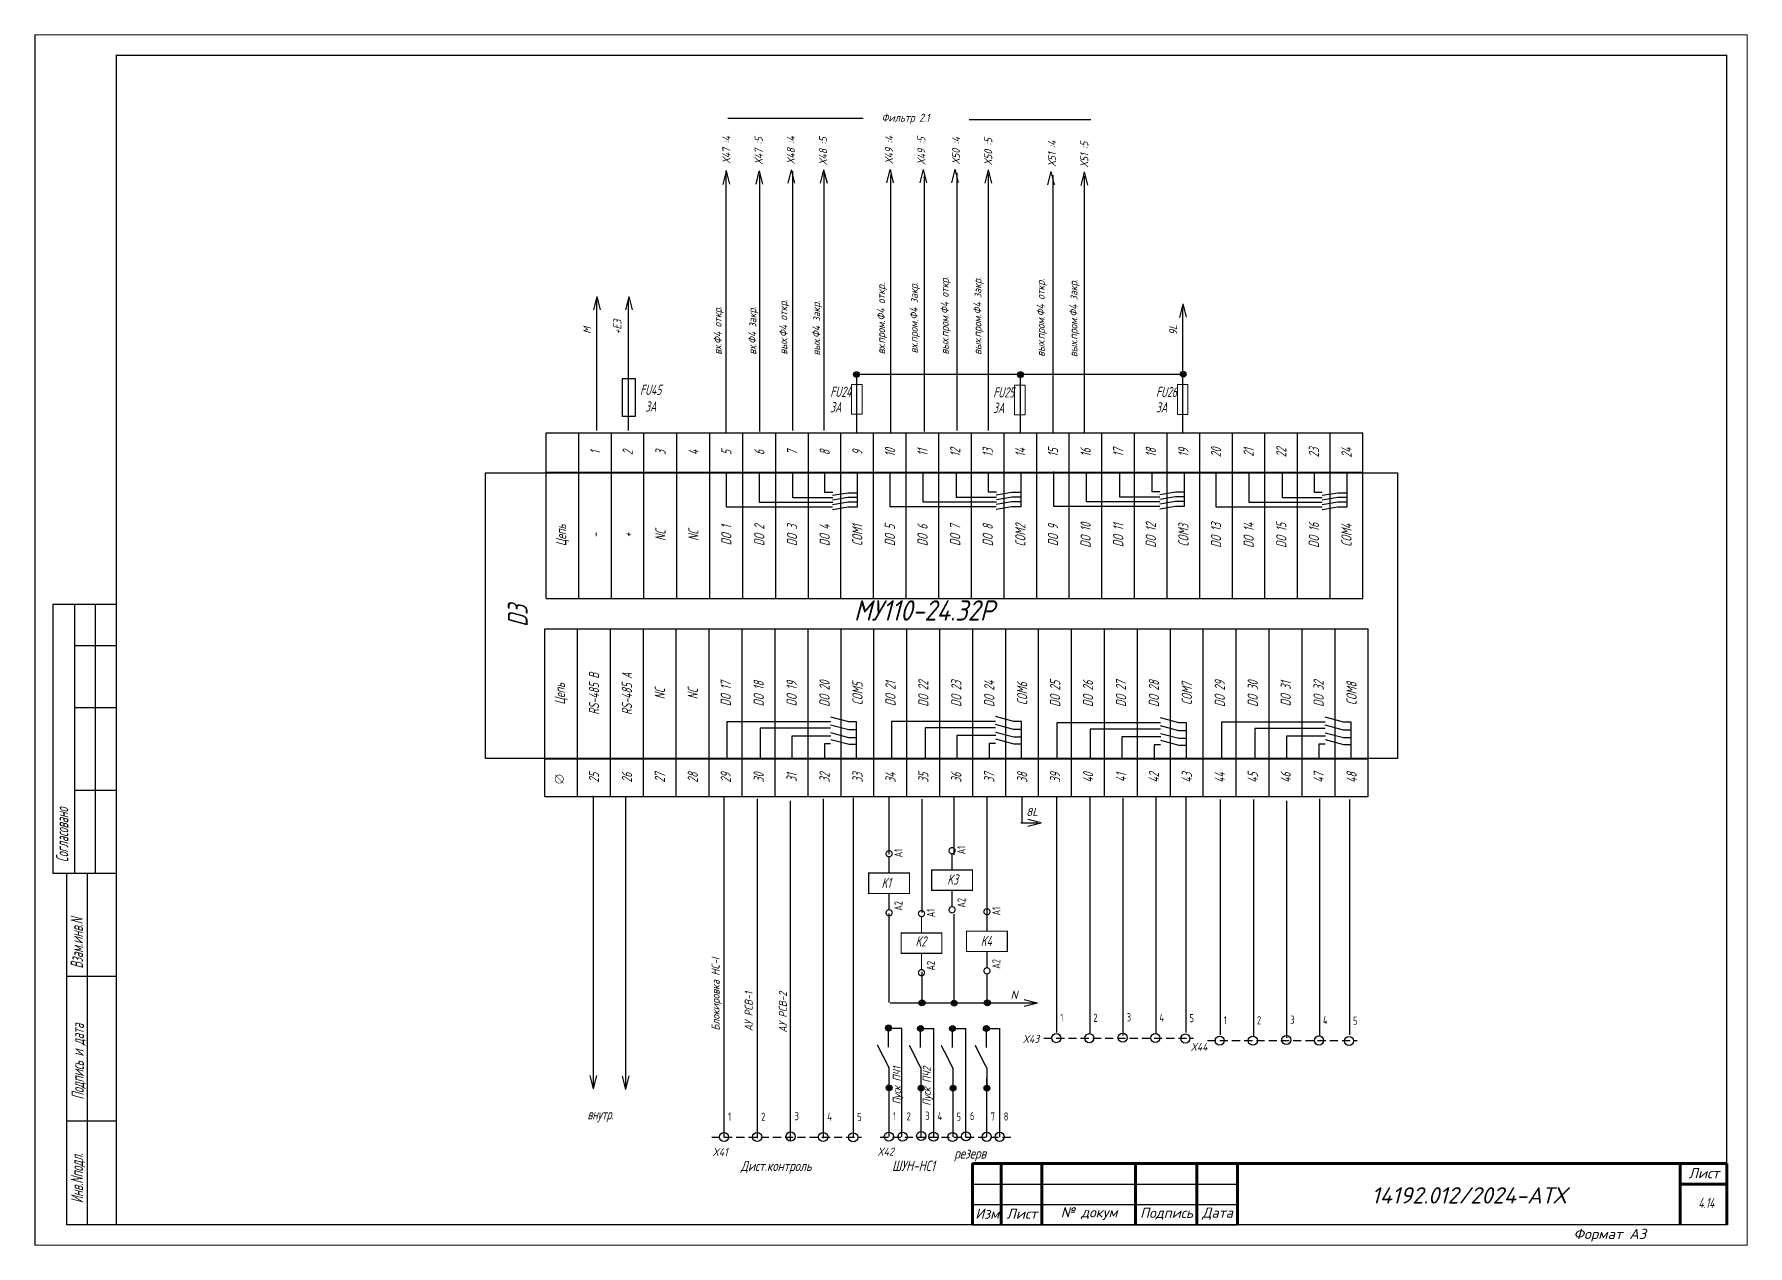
# Model space of a CAD drawing. Header units: millimetres. Extents: x 1510 to 10524, y 7125 to 13164.
# Drawn here: x 8723.7 to 9144, y 9976.8 to 10274.1 of the extents above; entities that cross this region are included whole.
import ezdxf
from ezdxf.enums import TextEntityAlignment as Align

# ---------------------------------------------------------------- set-up
doc = ezdxf.new("R2010")
doc.units = ezdxf.units.MM
doc.header["$LTSCALE"] = 4
doc.set_wipeout_variables(frame=1)
doc.linetypes.add('DASHED', pattern=[0.75, 0.5, -0.25])
doc.linetypes.add('SolidLine', pattern=[0])
for name, color, linetype in [("Contact's", 104, 'Continuous'), ('G', 5, 'Continuous'), ('LOC', 8, 'Continuous'), ('RED_2.5mm^2', 1, 'Continuous'), ('SYMS', 7, 'Continuous'), ('Вспомогательная', 1, 'Continuous'), ('Текст', 2, 'Continuous')]:
    doc.layers.add(name, color=color, linetype=linetype)
for name, color, linetype, lineweight in [('RAMKA', 7, 'Continuous', 25), ('SHTAMP', 7, 'SolidLine', 25), ('Основеая', 5, 'Continuous', 60), ('СХЕМА', 7, 'Continuous', 25)]:
    doc.layers.add(name, color=color, linetype=linetype, lineweight=lineweight)
doc.styles.add('COTES', font='cs_gost2304.shx', dxfattribs={"width": 0.75, "oblique": 15})
doc.styles.add('ISOCPEUR', font='isocpeui.ttf')
doc.styles.add('ISOCPEUR25.10.00', font='isocpeur.ttf', dxfattribs={"height": 2.5})
doc.styles.add('Simplex00.10.00', font='simplex.shx')
doc.styles.add('Simplex25.085.00', font='simplex.shx', dxfattribs={"width": 0.85, "oblique": 15, "height": 2.5})
doc.styles.add('Simplex25.085.15', font='', dxfattribs={"width": 0.85, "oblique": 15, "height": 2.5})
doc.styles.add('Tah25.10.00', font='tahoma.ttf', dxfattribs={"height": 2.5})
doc.styles.add('WD', font='romans.shx')
doc.styles.add('ГОСТ', font='isocpeur.ttf', dxfattribs={"oblique": 15})
doc.styles.add('Стиль мой-1', font='', dxfattribs={"width": 0.85, "oblique": 15, "height": 2.5})
doc.styles.get('Simplex25.085.15').set_extended_font_data('GOST type A')
doc.styles.get('Стиль мой-1').set_extended_font_data('GOST type A')
doc.linetypes.add('Modbus_LINE', pattern='A,7.5,-4,["Modbus",Standard,S=2.5,R=0,X=-1.5,Y=-1.25],-15', length=26.5)

msp = doc.modelspace()

# ---------------------------------------------------------------- texts
at = {"style": 'Simplex25.085.15', "oblique": 15}
for s, height, width, p in [('Фильтр 2.1', 1.961, 1.083459, (8931.53, 10252.64)), ('FU45', 2.5, 0.85, (8872.29, 10185.59)), ('FU24', 2.5, 0.85, (8918.94, 10185.11)), ('FU25', 2.5, 0.85, (8958.92, 10184.96)), ('FU26', 2.5, 0.85, (8998.85, 10185.07)), ('3А', 2.5, 0.85, (8918.92, 10181.33)), ('3А', 2.5, 0.85, (8958.89, 10181.18)), ('3А', 2.5, 0.85, (8998.83, 10181.29)), ('K1', 2.5, 0.85, (8931.54, 10064.6)), ('K3', 2.5, 0.85, (8947.67, 10065.43)), ('K2', 2.5, 0.85, (8939.87, 10050.24)), ('K4', 2.5, 0.85, (8955.88, 10050.32)), ('X43', 1.961, 1.083459, (8966.17, 10026.56)), ('X44', 1.961, 1.083459, (9007.35, 10024.62)), ('внутр.', 2.5, 0.85, (8859.39, 10007.79)), ('X41', 1.961, 1.083459, (8890.08, 9998.81)), ('X42', 1.961, 1.083459, (8930.52, 9998.91))]:
    msp.add_text(s, height=height, dxfattribs=dict(at, width=width)).set_placement(p)
at = {"color": 3, "style": 'Simplex25.085.15', "oblique": 15, "width": 1.083459}
for s, p in [('Х47 :4', (8894.46, 10242.36)), ('Х47 :5', (8902.37, 10242.14)), ('Х48 :4', (8910.27, 10242.24)), ('Х48 :5', (8918.18, 10242.02)), ('Х49 :4', (8934.37, 10242.31)), ('Х49 :5', (8942.28, 10242.09)), ('Х50 :4', (8950.77, 10242.2)), ('Х50 :5', (8958.68, 10241.98)), ('Х51 :4', (8974.32, 10241.65)), ('Х51 :5', (8982.24, 10241.43))]:
    msp.add_text(s, height=1.961, rotation=90, dxfattribs=at).set_placement(p)
at = {"style": 'Simplex25.085.15', "oblique": 15}
for s, height, width, p in [('вых.пром.Ф4 откр.', 1.9613, 1.083459, (8948, 10195.5)), ('вых.пром.Ф4 закр.', 1.9613, 1.083459, (8956.04, 10195.41)), ('вых.пром.Ф4 откр.', 1.9613, 1.083459, (8971.55, 10194.95)), ('вых.пром.Ф4 закр.', 1.9613, 1.083459, (8979.59, 10194.86)), ('вх.пром.Ф4 откр.', 1.9613, 1.083459, (8932.39, 10195.55)), ('вх.пром.Ф4 закр.', 1.9613, 1.083459, (8940.43, 10195.77)), ('вх.Ф4 откр.', 1.9613, 1.083459, (8892.3, 10195.44)), ('вх.Ф4 закр.', 1.9613, 1.083459, (8900.81, 10195.44)), ('вых.Ф4 откр.', 1.9613, 1.083459, (8908.41, 10195.48)), ('вых.Ф4 закр.', 1.9613, 1.083459, (8916.48, 10195.26)), ('M', 1.96, 1.083459, (8860.32, 10200.58)), ('+E3', 1.961, 1.083459, (8867.73, 10200.46)), ('9L', 1.961, 1.083459, (9004.05, 10200.29)), ('D3', 4.83, 0.879985, (8844.71, 10128.66)), ('Блокировка НС-I', 1.9613, 1.083459, (8891.81, 10029.6)), ('АУ РСВ-1', 1.961, 1.083459, (8899.94, 10029.42)), ('АУ РСВ-2', 1.961, 1.083459, (8908.31, 10029.09)), ('Пуск ПЧ1', 1.961, 1.083459, (8936.26, 10011.48)), ('Пуск ПЧ2', 1.961, 1.083459, (8943.6, 10011.15))]:
    msp.add_text(s, height=height, rotation=90, dxfattribs=dict(at, width=width)).set_placement(p)
at = {"color": 7, "style": 'Simplex25.085.15', "oblique": 15, "width": 1.083459}
msp.add_text('МУ110-24.32Р', height=5, dxfattribs=at).set_placement((8924.75, 10130.2))
at = {"color": 7, "lineweight": 25, "insert": (9131.88, 9988.57), "char_height": 2.5, "attachment_point": 1, "style": 'Стиль мой-1'}
msp.add_mtext_dynamic_manual_height_columns('4.14', width=5.3031, gutter_width=12.5, heights=[0], dxfattribs=at)
at = {"layer": 'SHTAMP', "color": 0, "style": 'ISOCPEUR'}
msp.add_text('14192.012/2024-АТХ', height=4, dxfattribs=at).set_placement((9075.58, 9987.16), align=Align.CENTER)
at = {"layer": 'SYMS', "linetype": 'Continuous', "ltscale": 0.2, "style": 'ГОСТ', "oblique": 15}
for s, p in [('8L', (8967, 10082.25)), ('N', (8963.19, 10037.37))]:
    msp.add_text(s, height=2, dxfattribs=at).set_placement(p)
at = {"layer": 'SYMS', "linetype": 'Continuous', "char_height": 2.5}
for s, insert, width, attachment_point in [('{\\fGOST type A|b0|i0|c0|p34;\\Q15;\\W0.85;\\C7;3\\fGOST type A|b0|i0|c204|p34;А}', (8873.54, 10184), 8.7482, 1), ('{\\Fsimplex|c204;\\Q15;\\W0.75;\\C0;резерв}', (8953.27, 10000.7), 13.7782, 2), ('{\\Fsimplex|c204;\\Q15;\\W0.75;\\C0;Дист.контроль}', (8905.68, 9997.63), 13.7782, 2), ('{\\Fsimplex|c204;\\Q15;\\W0.75;\\C0;ШУН-НС1}', (8939.37, 9997.66), 13.7782, 2)]:
    msp.add_mtext(s, dxfattribs=dict(at, insert=insert, width=width, attachment_point=attachment_point))

# ---------------------------------------------------------------- blocks, each defined once
blk = doc.blocks.new('Формат А3')
at = {"color": 0, "linetype": 'Continuous', "const_width": 0.3}
for points in [[(-420, 297), (0, 297), (0, 0), (-420, 0)], [(-400, 5), (-400, 292), (-5, 292), (-5, 5)]]:
    blk.add_lwpolyline(points, close=True, dxfattribs=at)
at = {"color": 0, "linetype": 'Continuous', "style": 'Simplex00.10.00', "oblique": 15}
blk.add_text('Формат А3', height=2.5, dxfattribs=at).set_placement((-33.67, 2.75), align=Align.MIDDLE_CENTER)
blk = doc.blocks.new('A$C73A268AF')
at = {"lineweight": 30}
for p, q in [((4.57, 157.46), (20.05, 157.46)), ((4.57, 157.46), (4.57, 91.46)), ((9.89, 157.46), (9.89, 91.46)), ((14.97, 157.46), (14.97, 91.46)), ((9.89, 147.31), (20.05, 147.31)), ((9.89, 132.08), (20.05, 132.08)), ((9.89, 111.77), (20.05, 111.77)), ((4.57, 91.46), (20.05, 91.46)), ((7.96, 5.15), (7.96, 91.46)), ((13.04, 5.15), (13.04, 91.46)), ((20.15, 66.08), (7.96, 66.08)), ((20.15, 30.54), (7.96, 30.54))]:
    blk.add_line(p, q, dxfattribs=at)
blk.add_lwpolyline([(20.15, 5.15), (7.96, 5.15)], dxfattribs=at)
at = {"layer": 'Вспомогательная', "color": 7}
for p, q in [((230.15, 15.15), (295.15, 15.15)), ((230.15, 10.15), (295.15, 10.15)), ((230.15, 5.15), (295.15, 5.15))]:
    blk.add_line(p, q, dxfattribs=at)
at = {"layer": 'Основеая', "color": 7}
for p, q in [((230.15, 20.15), (230.15, 5.15)), ((415.15, 20.15), (230.15, 20.15)), ((237.15, 20.15), (237.15, 5.15)), ((247.15, 20.15), (247.15, 5.15)), ((270.15, 20.15), (270.15, 5.15)), ((285.15, 20.15), (285.15, 5.15)), ((295.15, 20.15), (295.15, 5.15)), ((403.72, 20.15), (403.72, 5.15)), ((415.15, 20.15), (415.15, 5.15)), ((403.72, 15.15), (415.15, 15.15))]:
    blk.add_line(p, q, dxfattribs=at)
blk.add_blockref('Формат А3', (420.15, 0.15))
at = {"layer": 'RAMKA', "style": 'COTES', "oblique": 15, "width": 0.75}
for s, p in [('Согласовано', (8.35, 94.1)), ('Взам.инв.N', (11.94, 68.02)), ('Подпись и дата', (12.17, 35.86)), ('Инв.Nподл.', (11.97, 10.43))]:
    blk.add_text(s, height=3, rotation=90, dxfattribs=at).set_placement(p)
at = {"layer": 'Текст', "color": 7, "char_height": 2.5, "style": 'ГОСТ'}
for s, insert, width, attachment_point in [('{\\fISOCPEUR|b0|i0|c204|p34;Лист}', (413.32, 17.81), 11.4585, 6), ('{\\fISOCPEUR|b0|i0|c204|p34;Изм}', (233.75, 7.88), 7, 5), ('{\\fISOCPEUR|b0|i0|c204|p34;Лист}', (242.25, 7.88), 10, 5), ('{\\fISOCPEUR|b0|i0|c204|p34;№ докум}', (258.75, 7.88), 23, 5), ('{\\fISOCPEUR|b0|i0|c204|p34;Подпись}', (277.75, 7.88), 15, 5), ('{\\fISOCPEUR|b0|i0|c204|p34;Дата}', (290.25, 7.88), 10, 5)]:
    blk.add_mtext(s, dxfattribs=dict(at, insert=insert, width=width, attachment_point=attachment_point))
blk = doc.blocks.new('*T318')
at = {"color": 0, "linetype": 'ByBlock', "lineweight": -2, "transparency": 16777216}
for p, q in [((0, 0), (0, 41.14)), ((0, 41.14), (201.91, 41.14)), ((8, 0), (8, 41.14)), ((16.08, 0), (16.08, 41.14)), ((24.16, 0), (24.16, 41.14)), ((32.24, 0), (32.24, 41.14)), ((40.32, 0), (40.32, 41.14)), ((48.4, 0), (48.4, 41.14)), ((56.48, 0), (56.48, 41.14)), ((64.56, 0), (64.56, 41.14)), ((72.64, 0), (72.64, 41.14)), ((80.72, 0), (80.72, 41.14)), ((88.8, 0), (88.8, 41.14)), ((96.87, 0), (96.87, 41.14)), ((104.95, 0), (104.95, 41.14)), ((113.03, 0), (113.03, 41.14)), ((121.11, 0), (121.11, 41.14)), ((129.19, 0), (129.19, 41.14)), ((137.27, 0), (137.27, 41.14)), ((145.35, 0), (145.35, 41.14)), ((153.43, 0), (153.43, 41.14)), ((161.51, 0), (161.51, 41.14)), ((169.59, 0), (169.59, 41.14)), ((177.67, 0), (177.67, 41.14)), ((185.75, 0), (185.75, 41.14)), ((193.83, 0), (193.83, 41.14)), ((201.91, 0), (201.91, 41.14)), ((0, 9.29), (201.91, 9.29))]:
    blk.add_line(p, q, dxfattribs=at)
at = {"color": 0, "lineweight": -2, "transparency": 16777216}
blk.add_line((0, 0), (201.91, 0), dxfattribs=at)
at = {"color": 0, "linetype": 'Continuous', "lineweight": -2, "transparency": 16777216, "char_height": 2.5, "attachment_point": 5, "rotation": 90, "style": 'Simplex25.085.15'}
for s, insert, width in [('RS-485 B', (12.04, 25.21), 28.8496), ('RS-485 A', (20.12, 25.21), 28.8496), ('Цепь', (4, 25.21), 28.8496), ('NC', (28.2, 25.21), 28.8496), ('NC', (36.28, 25.21), 28.8496), ('DO 17', (44.36, 25.21), 28.8496), ('DO 18', (52.44, 25.21), 28.8496), ('DO 19', (60.52, 25.21), 28.8496), ('DO 20', (68.6, 25.21), 28.8496), ('COM5', (76.68, 25.21), 28.8496), ('DO 21', (84.76, 25.21), 28.8496), ('DO 22', (92.83, 25.21), 28.8496), ('DO 23', (100.91, 25.21), 28.8496), ('DO 24', (108.99, 25.21), 28.8496), ('COM6', (117.07, 25.21), 28.8496), ('DO 25', (125.15, 25.21), 28.8496), ('DO 26', (133.23, 25.21), 28.8496), ('DO 27', (141.31, 25.21), 28.8496), ('DO 28', (149.39, 25.21), 28.8496), ('COM7', (157.47, 25.21), 28.8496), ('DO 29', (165.55, 25.21), 28.8496), ('DO 30', (173.63, 25.21), 28.8496), ('DO 31', (181.71, 25.21), 28.8496), ('DO 32', (189.79, 25.21), 28.8496), ('COM8', (197.87, 25.21), 28.8496), ('25', (12.04, 4.64), 6.286), ('26', (20.12, 4.64), 6.286), ('27', (28.2, 4.64), 6.286), ('28', (36.28, 4.64), 6.286), ('29', (44.36, 4.64), 6.286), ('30', (52.44, 4.64), 6.286), ('31', (60.52, 4.64), 6.286), ('32', (68.6, 4.64), 6.286), ('33', (76.68, 4.64), 6.286), ('34', (84.76, 4.64), 6.286), ('35', (92.83, 4.64), 6.286), ('36', (100.91, 4.64), 6.286), ('37', (108.99, 4.64), 6.286), ('38', (117.07, 4.64), 6.286), ('39', (125.15, 4.64), 6.286), ('40', (133.23, 4.64), 6.286), ('41', (141.31, 4.64), 6.286), ('42', (149.39, 4.64), 6.286), ('43', (157.47, 4.64), 6.286), ('44', (165.55, 4.64), 6.286), ('45', (173.63, 4.64), 6.286), ('46', (181.71, 4.64), 6.286), ('47', (189.79, 4.64), 6.286), ('48', (197.87, 4.64), 6.286)]:
    blk.add_mtext(s, dxfattribs=dict(at, insert=insert, width=width))
blk = doc.blocks.new('Клеммное соединение')
at = {"linetype": 'Continuous'}
blk.add_wipeout([(0, -1), (-0.44, -0.9), (-0.6, -0.8), (-0.71, -0.7), (-0.8, -0.6), (-0.87, -0.5), (-0.92, -0.4), (-0.95, -0.3), (-0.98, -0.2), (-0.99, -0.1), (-0.99, 0), (-0.99, 0.1), (-0.98, 0.2), (-0.95, 0.3), (-0.92, 0.4), (-0.87, 0.5), (-0.8, 0.6), (-0.71, 0.7), (-0.6, 0.8), (-0.44, 0.9), (0, 1), (0.44, 0.9), (0.6, 0.8), (0.71, 0.7), (0.8, 0.6), (0.87, 0.5), (0.92, 0.4), (0.95, 0.3), (0.98, 0.2), (0.99, 0.1), (1, 0), (0.99, -0.1), (0.98, -0.2), (0.95, -0.3), (0.92, -0.4), (0.87, -0.5), (0.8, -0.6), (0.71, -0.7), (0.6, -0.8), (0.44, -0.9)], dxfattribs=at)
at = {"color": 0, "linetype": 'Continuous', "lineweight": -2, "const_width": 0.15}
blk.add_lwpolyline([(-1.06, -1.06), (1.06, 1.06)], dxfattribs=at)
blk.add_lwpolyline([(-1, 0, 1), (1, 0, 1)], format="xyb", close=True, dxfattribs=at)
blk = doc.blocks.new('*T319')
at = {"color": 0, "linetype": 'ByBlock', "lineweight": -2, "transparency": 16777216}
for p, q in [((0, 0), (0, 40.67)), ((0, 40.67), (200.32, 40.67)), ((8, 0), (8, 40.67)), ((16, 0), (16, 40.67)), ((24, 0), (24, 40.67)), ((32.08, 0), (32.08, 40.67)), ((40.16, 0), (40.16, 40.67)), ((48.24, 0), (48.24, 40.67)), ((56.32, 0), (56.32, 40.67)), ((64.32, 0), (64.32, 40.67)), ((72.32, 0), (72.32, 40.67)), ((80.32, 0), (80.32, 40.67)), ((88.32, 0), (88.32, 40.67)), ((96.32, 0), (96.32, 40.67)), ((104.32, 0), (104.32, 40.67)), ((112.32, 0), (112.32, 40.67)), ((120.32, 0), (120.32, 40.67)), ((128.32, 0), (128.32, 40.67)), ((136.32, 0), (136.32, 40.67)), ((144.32, 0), (144.32, 40.67)), ((152.32, 0), (152.32, 40.67)), ((160.32, 0), (160.32, 40.67)), ((168.32, 0), (168.32, 40.67)), ((176.32, 0), (176.32, 40.67)), ((184.32, 0), (184.32, 40.67)), ((192.32, 0), (192.32, 40.67)), ((200.32, 0), (200.32, 40.67)), ((0, 31), (200.32, 31))]:
    blk.add_line(p, q, dxfattribs=at)
at = {"color": 0, "lineweight": -2, "transparency": 16777216}
blk.add_line((0, 0), (200.32, 0), dxfattribs=at)
at = {"color": 0, "linetype": 'Continuous', "lineweight": -2, "transparency": 16777216, "char_height": 2.5, "attachment_point": 5, "rotation": 90, "style": 'Simplex25.085.15'}
for s, insert, width in [('1', (12, 35.83), 6.6745), ('2', (20, 35.83), 6.6745), ('3', (28.04, 35.83), 6.6745), ('4', (36.12, 35.83), 6.6745), ('5', (44.2, 35.83), 6.6745), ('6', (52.28, 35.83), 6.6745), ('7', (60.32, 35.83), 6.6745), ('8', (68.32, 35.83), 6.6745), ('9', (76.32, 35.83), 6.6745), ('10', (84.32, 35.83), 6.6745), ('11', (92.32, 35.83), 6.6745), ('12', (100.32, 35.83), 6.6745), ('13', (108.32, 35.83), 6.6745), ('14', (116.32, 35.83), 6.6745), ('15', (124.32, 35.83), 6.6745), ('16', (132.32, 35.83), 6.6745), ('17', (140.32, 35.83), 6.6745), ('18', (148.32, 35.83), 6.6745), ('19', (156.32, 35.83), 6.6745), ('20', (164.32, 35.83), 6.6745), ('21', (172.32, 35.83), 6.6745), ('22', (180.32, 35.83), 6.6745), ('23', (188.32, 35.83), 6.6745), ('24', (196.32, 35.83), 6.6745), ('Цепь', (4, 15.5), 27.9958), ('NC', (28.04, 15.5), 27.9958), ('NC', (36.12, 15.5), 27.9958), ('DO 1', (44.2, 15.5), 27.9958), ('DO 2', (52.28, 15.5), 27.9958), ('DO 3', (60.32, 15.5), 27.9958), ('DO 4', (68.32, 15.5), 27.9958), ('COM1', (76.32, 15.5), 27.9958), ('DO 5', (84.32, 15.5), 27.9958), ('DO 6', (92.32, 15.5), 27.9958), ('DO 7', (100.32, 15.5), 27.9958), ('DO 8', (108.32, 15.5), 27.9958), ('COM2', (116.32, 15.5), 27.9958), ('DO 9', (124.32, 15.5), 27.9958), ('DO 10', (132.32, 15.5), 27.9958), ('DO 11', (140.32, 15.5), 27.9958), ('DO 12', (148.32, 15.5), 27.9958), ('COM3', (156.32, 15.5), 27.9958), ('DO 13', (164.32, 15.5), 27.9958), ('DO 14', (172.32, 15.5), 27.9958), ('DO 15', (180.32, 15.5), 27.9958), ('DO 16', (188.32, 15.5), 27.9958), ('COM4', (196.32, 15.5), 27.9958), ('-', (12, 15.5), 27.9958), ('+', (20, 15.5), 27.9958)]:
    blk.add_mtext(s, dxfattribs=dict(at, insert=insert, width=width))
blk = doc.blocks.new('VT0W02')
blk.add_circle((0, 0), 0.0699)
at = {"style": 'WD'}
for tag, p, width in [('INST', (0.062, 0.42), 0.7), ('LOC', (0.062, 0.25), 0.7), ('DESC1', (0.053, -0.385), 0.8)]:
    blk.add_attdef(tag, p, '', height=0.125, dxfattribs=dict(at, width=width))
at = {"style": 'WD', "flags": 1}
for tag, p, height in [('X4TERM01', (-0.07, 0), 0.0125), ('X4TERMDESC01', (-0.055, -0.023), 0.025), ('X2TERMDESC01', (-0.006, 0.029), 0.025), ('STRIPSEQ', (0, 0), 0.00125), ('X2TERM01', (0, 0.07), 0.0125), ('X1TERMDESC01', (0.039, -0.003), 0.025), ('X1TERM01', (0.07, 0), 0.0125), ('LINKTERM', (0, -0.002), 0.00125), ('X8TERM01', (0, -0.07), 0.0125), ('X8TERMDESC01', (0, -0.054), 0.025)]:
    blk.add_attdef(tag, p, '', height=height, dxfattribs=at)
at = {"linetype": 'Continuous', "style": 'WD'}
for tag, p, height, width, flags in [('WIRENO', (0.062, 0.094), 0.125, 0.8, 8), ('TAGSTRIP', (0.053, -0.229), 0.125, 0.9, 8), ('DESC2', (0.053, -0.541), 0.125, 0.8, 8), ('CAT', (0.213, -0.406), 0.109, 0.8, 1), ('DESC3', (0.053, -0.698), 0.125, 0.8, 8)]:
    blk.add_attdef(tag, p, '', height=height, dxfattribs=dict(at, width=width, flags=flags))
at = {"linetype": 'Continuous', "style": 'WD', "width": 0.8, "flags": 1}
blk.add_attdef('MFG', text='', height=0.109, dxfattribs=at).set_placement((0.088, -0.406), align=Align.RIGHT)
at = {"style": 'WD', "width": 0.7, "flags": 1}
blk.add_attdef('ASSYCODE', (0.062, -0.281), '', height=0.01, dxfattribs=at)
blk = doc.blocks.new('Coil')
at = {"color": 0, "linetype": 'Continuous', "lineweight": -2, "const_width": 0.3}
blk.add_lwpolyline([(5.5, -5), (10.5, -5), (10.5, 5), (5.5, 5)], close=True, dxfattribs=at)
for points in [[(0.75, -0.75, -1), (0.75, 0.75, -1)], [(15.25, -0.75, -1), (15.25, 0.75, -1)]]:
    blk.add_lwpolyline(points, format="xyb", close=True, dxfattribs=at)
for points in [[(5.5, 0), (1.5, 0)], [(10.5, 0), (14.5, 0)]]:
    blk.add_lwpolyline(points, dxfattribs=at)
at = {"color": 0, "linetype": 'Continuous', "lineweight": -2, "style": 'Simplex25.085.00', "oblique": 10, "width": 0.8, "flags": 4}
blk.add_attdef('ЭЛЕМЕНТ', text='', height=2.5, dxfattribs=at).set_placement((8, 7.5), align=Align.MIDDLE)
at = {"color": 0, "linetype": 'Continuous', "lineweight": 9, "style": 'ISOCPEUR25.10.00', "oblique": 10, "width": 0.85, "flags": 5}
blk.add_attdef('ТИП', text='', height=2.5, dxfattribs=at).set_placement((8, 7.5), align=Align.MIDDLE)
at = {"color": 0, "linetype": 'Continuous', "lineweight": 9, "style": 'Tah25.10.00', "width": 0.8, "flags": 8}
blk.add_attdef('ОБМОТКА', text='', height=2.5, dxfattribs=at).set_placement((8, 0), align=Align.MIDDLE)
at = {"layer": "Contact's", "linetype": 'Continuous', "lineweight": 9, "style": 'Simplex00.10.00', "width": 0.7, "flags": 8}
for tag, p in [('#(A1/L)', (0.75, -2.3)), ('#(A2/N)', (15.25, -2.3))]:
    blk.add_attdef(tag, text='', height=2, dxfattribs=at).set_placement(p, align=Align.MIDDLE)
blk = doc.blocks.new('WDDOT')
for radius in [0.72, 0.449, 0.223]:
    blk.add_circle((0, 0), radius)

# ---------------------------------------------------------------- linework, layer by layer
at = {"color": 7, "ltscale": 0.2}
for p, q in [((8927.06, 10253.39), (8893.81, 10253.39)), ((8953.01, 10253.21), (8982.88, 10253.21)), ((8893.52, 10158.05), (8893.52, 10166.62)), ((8901.59, 10159.17), (8901.59, 10166.53)), ((8909.74, 10160.35), (8909.74, 10166.41)), ((8917.62, 10161.65), (8917.62, 10166.57)), ((8925.53, 10166.42), (8925.53, 10158.05)), ((8933.69, 10158.13), (8933.69, 10166.7)), ((8941.76, 10159.25), (8941.76, 10166.61)), ((8949.91, 10160.43), (8949.91, 10166.49)), ((8957.79, 10161.73), (8957.79, 10166.65)), ((8965.7, 10166.5), (8965.7, 10158.13)), ((8973.78, 10158.22), (8973.78, 10166.79)), ((8981.85, 10159.34), (8981.85, 10166.7)), ((8990.01, 10160.52), (8990.01, 10166.58)), ((8997.88, 10161.82), (8997.88, 10166.74)), ((9005.79, 10166.59), (9005.79, 10158.22)), ((9013.62, 10158.05), (9013.62, 10166.61)), ((9021.7, 10159.16), (9021.7, 10166.52)), ((9029.85, 10160.35), (9029.85, 10166.41)), ((9037.73, 10161.64), (9037.73, 10166.56)), ((9045.64, 10166.41), (9045.64, 10158.05)), ((8919.55, 10159.17), (8901.59, 10159.17)), ((8919.55, 10160.35), (8909.74, 10160.35)), ((8919.55, 10161.65), (8917.62, 10161.65)), ((8923.35, 10161.52), (8919.51, 10160.88)), ((8923.36, 10159.26), (8919.52, 10158.61)), ((8923.37, 10160.38), (8919.53, 10159.74)), ((8925.51, 10161.52), (8923.35, 10161.52)), ((8925.53, 10159.26), (8923.36, 10159.26)), ((8925.54, 10160.38), (8923.37, 10160.38)), ((8959.72, 10159.25), (8941.76, 10159.25)), ((8959.72, 10160.43), (8949.91, 10160.43)), ((8959.72, 10161.73), (8957.79, 10161.73)), ((8963.52, 10161.61), (8959.67, 10160.96)), ((8963.53, 10159.34), (8959.69, 10158.69)), ((8963.54, 10160.47), (8959.7, 10159.82)), ((8965.68, 10161.61), (8963.52, 10161.61)), ((8965.7, 10159.34), (8963.53, 10159.34)), ((8965.71, 10160.47), (8963.54, 10160.47)), ((8999.81, 10159.34), (8981.85, 10159.34)), ((8999.81, 10160.52), (8990.01, 10160.52)), ((8999.81, 10161.82), (8997.88, 10161.82)), ((9003.61, 10161.7), (8999.77, 10161.05)), ((9003.62, 10159.43), (8999.78, 10158.78)), ((9003.64, 10160.55), (8999.8, 10159.91)), ((9005.78, 10161.69), (9003.61, 10161.69)), ((9005.79, 10159.43), (9003.62, 10159.43)), ((9005.8, 10160.55), (9003.64, 10160.55)), ((9039.66, 10159.16), (9021.7, 10159.16)), ((9039.66, 10160.35), (9029.85, 10160.35)), ((9039.66, 10161.64), (9037.73, 10161.64)), ((9043.45, 10161.52), (9039.61, 10160.87)), ((9043.47, 10159.25), (9039.63, 10158.6)), ((9043.48, 10160.38), (9039.64, 10159.73)), ((9045.62, 10161.52), (9043.45, 10161.52)), ((9045.64, 10159.25), (9043.47, 10159.25)), ((9045.65, 10160.38), (9043.48, 10160.38)), ((8919.52, 10158.05), (8893.52, 10158.05)), ((8923.36, 10158.05), (8919.52, 10157.41)), ((8925.53, 10158.05), (8923.36, 10158.05)), ((8959.69, 10158.13), (8933.69, 10158.13)), ((8963.53, 10158.13), (8959.69, 10157.49)), ((8965.7, 10158.13), (8963.53, 10158.13)), ((8999.78, 10158.22), (8973.78, 10158.22)), ((9003.62, 10158.22), (8999.78, 10157.58)), ((9005.79, 10158.22), (9003.62, 10158.22)), ((9039.63, 10158.05), (9013.62, 10158.05)), ((9043.47, 10158.05), (9039.63, 10157.4)), ((9045.64, 10158.05), (9043.47, 10158.05)), ((8919.06, 10105.33), (8893.58, 10105.33)), ((8893.58, 10105.33), (8893.58, 10096.48)), ((8923.5, 10103.38), (8919.01, 10104.58)), ((8923.55, 10105.33), (8919.06, 10106.54)), ((8925.41, 10105.33), (8923.55, 10105.33)), ((8925.41, 10096.48), (8925.41, 10105.33)), ((8959.5, 10105.46), (8934.02, 10105.46)), ((8934.02, 10105.46), (8934.02, 10096.61)), ((8963.93, 10103.5), (8959.45, 10104.71)), ((8963.99, 10105.46), (8959.5, 10106.66)), ((8965.85, 10105.46), (8963.99, 10105.46)), ((8965.85, 10096.61), (8965.85, 10105.46)), ((9000, 10105.13), (8974.52, 10105.13)), ((8974.52, 10105.13), (8974.52, 10096.27)), ((9004.44, 10103.17), (8999.95, 10104.37)), ((9004.49, 10105.13), (9000, 10106.33)), ((9006.35, 10105.13), (9004.49, 10105.13)), ((9006.35, 10096.27), (9006.35, 10105.13)), ((9040.39, 10105.3), (9014.9, 10105.3)), ((9014.9, 10105.3), (9014.9, 10096.44)), ((9044.82, 10103.34), (9040.33, 10104.54)), ((9044.87, 10105.3), (9040.39, 10106.5)), ((9046.73, 10105.3), (9044.87, 10105.3)), ((9046.73, 10096.44), (9046.73, 10105.3)), ((8919.04, 10103.78), (8901.79, 10103.78)), ((8901.79, 10103.78), (8901.79, 10096.35)), ((8919.11, 10101.85), (8909.55, 10101.85)), ((8909.55, 10101.85), (8909.55, 10096.41)), ((8919.04, 10099.93), (8917.51, 10099.93)), ((8917.51, 10099.93), (8917.51, 10096.28)), ((8923.54, 10101.44), (8919.06, 10102.65)), ((8923.62, 10099.78), (8919.14, 10100.99)), ((8925.36, 10103.38), (8923.5, 10103.38)), ((8925.4, 10101.44), (8923.54, 10101.44)), ((8959.48, 10103.9), (8942.23, 10103.9)), ((8942.23, 10103.9), (8942.23, 10096.48)), ((8959.54, 10101.98), (8949.99, 10101.98)), ((8949.99, 10101.98), (8949.99, 10096.54)), ((8959.48, 10100.06), (8957.95, 10100.06)), ((8957.95, 10100.06), (8957.95, 10096.41)), ((8963.98, 10101.57), (8959.49, 10102.77)), ((8964.06, 10099.91), (8959.58, 10101.11)), ((8965.79, 10103.5), (8963.93, 10103.5)), ((8965.84, 10101.57), (8963.98, 10101.57)), ((8965.92, 10099.91), (8964.06, 10099.91)), ((8999.98, 10103.57), (8982.73, 10103.57)), ((8982.73, 10103.57), (8982.73, 10096.14)), ((9000.05, 10101.65), (8990.49, 10101.65)), ((8990.49, 10101.65), (8990.49, 10096.21)), ((9004.48, 10101.24), (9000, 10102.44)), ((9004.56, 10099.58), (9000.08, 10100.78)), ((9006.29, 10103.17), (9004.44, 10103.17)), ((9006.34, 10101.24), (9004.48, 10101.24)), ((9040.36, 10103.74), (9023.11, 10103.74)), ((9023.11, 10103.74), (9023.11, 10096.31)), ((9040.43, 10101.81), (9030.87, 10101.81)), ((9030.87, 10101.81), (9030.87, 10096.38)), ((9040.36, 10099.89), (9038.84, 10099.89)), ((9038.84, 10099.89), (9038.84, 10096.24)), ((9044.86, 10101.41), (9040.38, 10102.61)), ((9044.95, 10099.75), (9040.46, 10100.95)), ((9046.68, 10103.34), (9044.82, 10103.34)), ((9046.72, 10101.41), (9044.86, 10101.41)), ((8925.48, 10099.78), (8923.62, 10099.78)), ((8999.98, 10099.72), (8998.45, 10099.72)), ((8998.45, 10099.72), (8998.45, 10096.08)), ((9006.42, 10099.58), (9004.56, 10099.58)), ((9046.81, 10099.75), (9044.95, 10099.75))]:
    msp.add_line(p, q, dxfattribs=at)
at = {"color": 1, "ltscale": 0.2}
for p, q in [((8901.63, 10239.68), (8901.63, 10176.61)), ((8909.68, 10240.48), (8909.68, 10176.84)), ((8917.35, 10239.92), (8917.35, 10176.84)), ((8941.96, 10239.34), (8941.96, 10176.61)), ((8950.01, 10240.06), (8950.01, 10176.83)), ((8957.69, 10239.82), (8957.69, 10176.84)), ((8973.57, 10239.51), (8973.57, 10176.29)), ((8981.24, 10239.27), (8981.24, 10176.29)), ((8861.66, 10176.84), (8861.66, 10209.14)), ((8869.49, 10176.84), (8869.49, 10209.14)), ((8892.92, 10003.45), (8892.92, 10086.76)), ((8901.09, 10003.19), (8901.09, 10086.5)), ((8909.18, 10002.7), (8909.18, 10086.01)), ((8917.28, 10003.19), (8917.28, 10086.5)), ((8924.64, 10003.43), (8924.64, 10086.75)), ((8933.38, 10072.86), (8933.38, 10087.12)), ((8941.51, 10058.6), (8941.51, 10086.37)), ((8949.32, 10072.71), (8949.32, 10086.97)), ((8957.43, 10058), (8957.43, 10086.82)), ((8966.01, 10080.54), (8966.01, 10086.84)), ((8974.55, 10029.13), (8974.55, 10086.93)), ((8982.72, 10028.88), (8982.72, 10086.93)), ((8990.82, 10028.39), (8990.82, 10086.62)), ((8998.91, 10028.88), (8998.91, 10087.08)), ((9006.27, 10029.12), (9006.27, 10086.93)), ((9014.67, 10028.53), (9014.67, 10086.33)), ((9022.84, 10028.28), (9022.84, 10086.33)), ((9030.93, 10027.79), (9030.93, 10086.02)), ((9039.03, 10028.28), (9039.03, 10086.48)), ((9046.39, 10028.52), (9046.39, 10086.33)), ((8933.4, 10036.52), (8933.4, 10058.32)), ((8949.33, 10036.37), (8949.33, 10058.16)), ((8941.52, 10036.29), (8941.52, 10044.05)), ((8957.44, 10036.35), (8957.44, 10043.45)), ((8936.54, 10003.52), (8936.54, 10030.28)), ((8944.38, 10003.43), (8944.38, 10030.19)), ((8952.22, 10003.43), (8952.22, 10030.19)), ((8960.53, 10003.43), (8960.53, 10030.19)), ((8933.41, 10003.61), (8933.41, 10018.03)), ((8941.25, 10003.52), (8941.25, 10017.93)), ((8949.08, 10003.52), (8949.08, 10017.93)), ((8957.4, 10003.52), (8957.4, 10017.93))]:
    msp.add_line(p, q, dxfattribs=at)
at = {"linetype": 'DASHED'}
for p, q in [((8971.38, 10027.75), (9008.09, 10027.75)), ((9011.5, 10027.15), (9048.21, 10027.15)), ((8889.9, 10003.48), (8926.61, 10003.48)), ((8931.23, 10003.44), (8963.26, 10003.44))]:
    msp.add_line(p, q, dxfattribs=at)
at = {"linetype": 'Continuous', "ltscale": 0.6}
msp.add_lwpolyline([(8867.97, 10189.6), (8871.08, 10189.6), (8871.08, 10180.29), (8867.97, 10180.29)], close=True, dxfattribs=at)
at = {"ltscale": 0.2}
msp.add_lwpolyline([(8834.38, 10166.46), (9058.06, 10166.46), (9058.06, 10096.35), (8834.38, 10096.35)], close=True, dxfattribs=at)
at = {"ltscale": 0.2, "const_width": 0.33}
for points in [[(8933.23, 10025.46), (8933.23, 10030.09)], [(8941.07, 10025.37), (8941.07, 10029.99)], [(8948.91, 10025.37), (8948.91, 10029.99)], [(8957.22, 10025.37), (8957.22, 10029.99)], [(8933.39, 10015.64), (8933.38, 10020.44), (8930.51, 10026.09)], [(8941.22, 10015.54), (8941.22, 10020.34), (8938.35, 10025.99)], [(8949.06, 10015.54), (8949.05, 10020.34), (8946.19, 10025.99)], [(8957.38, 10015.54), (8957.37, 10020.34), (8954.5, 10025.99)]]:
    msp.add_lwpolyline(points, dxfattribs=at)
at = {"layer": 'G', "color": 0}
for points in [[(9005.48, 10176.29), (9005.48, 10207.61)], [(8925.6, 10190.67), (9005.27, 10190.67)]]:
    msp.add_lwpolyline(points, dxfattribs=at)
at = {"layer": 'RED_2.5mm^2', "linetype": 'Continuous', "ltscale": 0.2}
for p, q in [((8893.38, 10240.64), (8893.38, 10176.29)), ((8933.71, 10239.58), (8933.71, 10176.29)), ((8925.44, 10176.36), (8925.44, 10190.6)), ((8965.61, 10176.31), (8965.61, 10190.55)), ((8965.74, 10080.6), (8969.91, 10080.6)), ((8933.68, 10036.4), (8969.45, 10036.4)), ((8933.27, 10030.19), (8936.44, 10030.19)), ((8941.11, 10030.1), (8944.28, 10030.1)), ((8948.94, 10030.1), (8952.12, 10030.1)), ((8957.26, 10030.1), (8960.43, 10030.1))]:
    msp.add_line(p, q, dxfattribs=at)
at = {"layer": 'RED_2.5mm^2', "color": 6, "linetype": 'Modbus_LINE', "ltscale": 0.2}
for p, q in [((8860.92, 10015.69), (8860.92, 10087.22)), ((8868.84, 10015.53), (8868.84, 10086.99))]:
    msp.add_line(p, q, dxfattribs=at)
at = {"layer": 'SYMS', "linetype": 'Continuous', "ltscale": 0.2}
for p, q in [((8893.42, 10240.54), (8892.62, 10237.27)), ((8893.45, 10240.58), (8894.26, 10237.31)), ((8901.47, 10240.54), (8900.68, 10237.28)), ((8901.51, 10240.58), (8902.32, 10237.31)), ((8909.38, 10240.81), (8908.58, 10237.54)), ((8909.41, 10240.85), (8910.22, 10237.58)), ((8917.31, 10240.82), (8916.51, 10237.55)), ((8917.34, 10240.86), (8918.16, 10237.59)), ((8933.59, 10240.87), (8932.79, 10237.61)), ((8933.62, 10240.91), (8934.43, 10237.64)), ((8941.71, 10240.87), (8940.91, 10237.61)), ((8941.74, 10240.91), (8942.55, 10237.64)), ((8949.51, 10240.93), (8948.72, 10237.66)), ((8949.55, 10240.96), (8950.36, 10237.69)), ((8957.66, 10240.82), (8956.86, 10237.55)), ((8957.69, 10240.86), (8958.5, 10237.59)), ((8973.07, 10240.38), (8972.27, 10237.11)), ((8973.1, 10240.42), (8973.91, 10237.15)), ((8981.21, 10240.27), (8980.41, 10237.01)), ((8981.24, 10240.31), (8982.05, 10237.04)), ((8861.67, 10209.75), (8860.87, 10206.48)), ((8861.71, 10209.78), (8862.52, 10206.51)), ((8869.51, 10209.72), (8868.71, 10206.45)), ((8869.54, 10209.76), (8870.35, 10206.48)), ((9005.44, 10207.87), (9004.64, 10204.61)), ((9005.47, 10207.91), (9006.28, 10204.64)), ((8970.69, 10080.56), (8967.42, 10081.36)), ((8970.73, 10080.53), (8967.45, 10079.71)), ((8969.75, 10036.36), (8966.49, 10037.16)), ((8969.79, 10036.33), (8966.52, 10035.52))]:
    msp.add_line(p, q, dxfattribs=at)
at = {"layer": 'SYMS', "color": 6, "linetype": 'Continuous', "ltscale": 0.2}
for p, q in [((8860.88, 10015.29), (8860.07, 10018.56)), ((8860.92, 10015.33), (8861.71, 10018.6)), ((8868.8, 10015.16), (8867.99, 10018.43)), ((8868.83, 10015.2), (8869.63, 10018.46))]:
    msp.add_line(p, q, dxfattribs=at)
at = {"layer": 'СХЕМА', "color": 7, "linetype": 'Continuous', "lineweight": 20, "ltscale": 30}
for points in [[(8924.2, 10188.16), (8926.77, 10188.16), (8926.77, 10180.84), (8924.2, 10180.84)], [(9004.11, 10188.13), (9006.69, 10188.13), (9006.69, 10180.8), (9004.11, 10180.8)], [(8964.17, 10188.01), (8966.75, 10188.01), (8966.75, 10180.69), (8964.17, 10180.69)]]:
    msp.add_lwpolyline(points, close=True, dxfattribs=at)

# ---------------------------------------------------------------- block references
at = {"ltscale": 1.2}
msp.add_blockref('A$C73A268AF', (8723.71, 9976.8), dxfattribs=at)
for name, p in [('*T319', (8849.27, 10135.62)), ('*T318', (8848.96, 10087.03))]:
    msp.add_blockref(name, p)
at = {"layer": 'SYMS', "linetype": 'Continuous', "ltscale": 0.2, "rotation": 90}
for p in [(8925.39, 10190.6), (8965.61, 10190.56), (9005.54, 10190.67)]:
    msp.add_blockref('WDDOT', p, dxfattribs=at)
at = {"layer": 'SYMS', "linetype": 'Continuous', "ltscale": 0.2}
ref = msp.add_blockref('Coil', (8948.84, 10058.5), dxfattribs=dict(at, rotation=90))
ref.add_attrib('#(A1/L)', 'A1', dxfattribs={"layer": "Contact's", "linetype": 'Continuous', "lineweight": 9, "height": 2, "rotation": 90, "style": 'Simplex00.10.00', "width": 0.7, "flags": 8}).set_placement((8951.14, 10073.91), align=Align.MIDDLE)
ref.add_attrib('#(A2/N)', 'A2', dxfattribs={"layer": "Contact's", "linetype": 'Continuous', "lineweight": 9, "height": 2, "rotation": 90, "style": 'Simplex00.10.00', "width": 0.7, "flags": 8}).set_placement((8951.14, 10060.95), align=Align.MIDDLE)
ref = msp.add_blockref('Coil', (8933.39, 10057.75), dxfattribs=dict(at, rotation=90))
ref.add_attrib('#(A1/L)', 'A1', dxfattribs={"layer": "Contact's", "linetype": 'Continuous', "lineweight": 9, "height": 2, "rotation": 90, "style": 'Simplex00.10.00', "width": 0.7, "flags": 8}).set_placement((8935.69, 10073.16), align=Align.MIDDLE)
ref.add_attrib('#(A2/N)', 'A2', dxfattribs={"layer": "Contact's", "linetype": 'Continuous', "lineweight": 9, "height": 2, "rotation": 90, "style": 'Simplex00.10.00', "width": 0.7, "flags": 8}).set_placement((8935.69, 10060.2), align=Align.MIDDLE)
ref = msp.add_blockref('Coil', (8941.34, 10043.06), dxfattribs=dict(at, rotation=90))
ref.add_attrib('#(A1/L)', 'A1', dxfattribs={"layer": "Contact's", "linetype": 'Continuous', "lineweight": 9, "height": 2, "rotation": 90, "style": 'Simplex00.10.00', "width": 0.7, "flags": 8}).set_placement((8943.64, 10058.47), align=Align.MIDDLE)
ref.add_attrib('#(A2/N)', 'A2', dxfattribs={"layer": "Contact's", "linetype": 'Continuous', "lineweight": 9, "height": 2, "rotation": 90, "style": 'Simplex00.10.00', "width": 0.7, "flags": 8}).set_placement((8943.64, 10045.51), align=Align.MIDDLE)
ref = msp.add_blockref('Coil', (8957.39, 10043.51), dxfattribs=dict(at, rotation=90))
ref.add_attrib('#(A1/L)', 'A1', dxfattribs={"layer": "Contact's", "linetype": 'Continuous', "lineweight": 9, "height": 2, "rotation": 90, "style": 'Simplex00.10.00', "width": 0.7, "flags": 8}).set_placement((8959.69, 10058.92), align=Align.MIDDLE)
ref.add_attrib('#(A2/N)', 'A2', dxfattribs={"layer": "Contact's", "linetype": 'Continuous', "lineweight": 9, "height": 2, "rotation": 90, "style": 'Simplex00.10.00', "width": 0.7, "flags": 8}).set_placement((8959.69, 10045.96), align=Align.MIDDLE)
for p in [(8941.46, 10036.42), (8949.34, 10036.35), (8957.48, 10036.39)]:
    msp.add_blockref('WDDOT', p, dxfattribs=at)
ref = msp.add_blockref('VT0W02', (8974.39, 10027.75), dxfattribs=dict(at, xscale=16, yscale=16, zscale=16))
ref.add_attrib('LOC', '1', (8975.39, 10031.75), dxfattribs={"layer": 'LOC', "height": 2, "style": 'WD', "width": 0.7})
ref = msp.add_blockref('VT0W02', (8982.51, 10027.73), dxfattribs=dict(at, xscale=16, yscale=16, zscale=16))
ref.add_attrib('LOC', '2', (8983.51, 10031.73), dxfattribs={"layer": 'LOC', "height": 2, "style": 'WD', "width": 0.7})
ref = msp.add_blockref('VT0W02', (8990.7, 10027.88), dxfattribs=dict(at, xscale=16, yscale=16, zscale=16))
ref.add_attrib('LOC', '3', (8991.7, 10031.88), dxfattribs={"layer": 'LOC', "height": 2, "style": 'WD', "width": 0.7})
ref = msp.add_blockref('VT0W02', (8998.7, 10027.76), dxfattribs=dict(at, xscale=16, yscale=16, zscale=16))
ref.add_attrib('LOC', '4', (8999.7, 10031.76), dxfattribs={"layer": 'LOC', "height": 2, "style": 'WD', "width": 0.7})
ref = msp.add_blockref('VT0W02', (9006.06, 10027.65), dxfattribs=dict(at, xscale=16, yscale=16, zscale=16))
ref.add_attrib('LOC', '5', (9007.06, 10031.65), dxfattribs={"layer": 'LOC', "height": 2, "style": 'WD', "width": 0.7})
ref = msp.add_blockref('VT0W02', (9014.5, 10027.15), dxfattribs=dict(at, xscale=16, yscale=16, zscale=16))
ref.add_attrib('LOC', '1', (9015.5, 10031.15), dxfattribs={"layer": 'LOC', "height": 2, "style": 'WD', "width": 0.7})
ref = msp.add_blockref('VT0W02', (9022.62, 10027.13), dxfattribs=dict(at, xscale=16, yscale=16, zscale=16))
ref.add_attrib('LOC', '2', (9023.62, 10031.13), dxfattribs={"layer": 'LOC', "height": 2, "style": 'WD', "width": 0.7})
ref = msp.add_blockref('VT0W02', (9030.81, 10027.28), dxfattribs=dict(at, xscale=16, yscale=16, zscale=16))
ref.add_attrib('LOC', '3', (9031.81, 10031.28), dxfattribs={"layer": 'LOC', "height": 2, "style": 'WD', "width": 0.7})
ref = msp.add_blockref('VT0W02', (9038.82, 10027.16), dxfattribs=dict(at, xscale=16, yscale=16, zscale=16))
ref.add_attrib('LOC', '4', (9039.82, 10031.16), dxfattribs={"layer": 'LOC', "height": 2, "style": 'WD', "width": 0.7})
ref = msp.add_blockref('VT0W02', (9046.18, 10027.04), dxfattribs=dict(at, xscale=16, yscale=16, zscale=16))
ref.add_attrib('LOC', '5', (9047.18, 10031.04), dxfattribs={"layer": 'LOC', "height": 2, "style": 'WD', "width": 0.7})
at = {"layer": 'SYMS', "ltscale": 0.2, "rotation": 180}
for p in [(8933.26, 10030.23), (8941.1, 10030.13), (8948.94, 10030.13), (8957.25, 10030.13), (8933.4, 10015.55), (8941.24, 10015.46), (8949.08, 10015.46), (8957.39, 10015.46)]:
    msp.add_blockref('WDDOT', p, dxfattribs=at)
at = {"layer": 'SYMS', "linetype": 'Continuous', "ltscale": 0.2}
ref = msp.add_blockref('VT0W02', (8892.91, 10003.48), dxfattribs=dict(at, xscale=16, yscale=16, zscale=16))
ref.add_attrib('LOC', '1', (8893.91, 10007.48), dxfattribs={"layer": 'LOC', "height": 2, "style": 'WD', "width": 0.7})
ref = msp.add_blockref('VT0W02', (8901.03, 10003.46), dxfattribs=dict(at, xscale=16, yscale=16, zscale=16))
ref.add_attrib('LOC', '2', (8902.03, 10007.46), dxfattribs={"layer": 'LOC', "height": 2, "style": 'WD', "width": 0.7})
ref = msp.add_blockref('VT0W02', (8909.22, 10003.61), dxfattribs=dict(at, xscale=16, yscale=16, zscale=16))
ref.add_attrib('LOC', '3', (8910.22, 10007.61), dxfattribs={"layer": 'LOC', "height": 2, "style": 'WD', "width": 0.7})
ref = msp.add_blockref('VT0W02', (8917.22, 10003.49), dxfattribs=dict(at, xscale=16, yscale=16, zscale=16))
ref.add_attrib('LOC', '4', (8918.22, 10007.49), dxfattribs={"layer": 'LOC', "height": 2, "style": 'WD', "width": 0.7})
ref = msp.add_blockref('VT0W02', (8924.58, 10003.38), dxfattribs=dict(at, xscale=16, yscale=16, zscale=16))
ref.add_attrib('LOC', '5', (8925.58, 10007.38), dxfattribs={"layer": 'LOC', "height": 2, "style": 'WD', "width": 0.7})
ref = msp.add_blockref('VT0W02', (8933.34, 10003.58), dxfattribs=dict(at, xscale=16, yscale=16, zscale=16))
ref.add_attrib('LOC', '1', (8934.34, 10007.58), dxfattribs={"layer": 'LOC', "height": 2, "style": 'WD', "width": 0.7})
ref = msp.add_blockref('VT0W02', (8936.69, 10003.56), dxfattribs=dict(at, xscale=16, yscale=16, zscale=16))
ref.add_attrib('LOC', '2', (8937.69, 10007.56), dxfattribs={"layer": 'LOC', "height": 2, "style": 'WD', "width": 0.7})
ref = msp.add_blockref('VT0W02', (8941.27, 10003.71), dxfattribs=dict(at, xscale=16, yscale=16, zscale=16))
ref.add_attrib('LOC', '3', (8942.27, 10007.71), dxfattribs={"layer": 'LOC', "height": 2, "style": 'WD', "width": 0.7})
ref = msp.add_blockref('VT0W02', (8944.28, 10003.59), dxfattribs=dict(at, xscale=16, yscale=16, zscale=16))
ref.add_attrib('LOC', '4', (8945.28, 10007.59), dxfattribs={"layer": 'LOC', "height": 2, "style": 'WD', "width": 0.7})
ref = msp.add_blockref('VT0W02', (8948.94, 10003.48), dxfattribs=dict(at, xscale=16, yscale=16, zscale=16))
ref.add_attrib('LOC', '5', (8949.94, 10007.48), dxfattribs={"layer": 'LOC', "height": 2, "style": 'WD', "width": 0.7})
ref = msp.add_blockref('VT0W02', (8952.23, 10003.64), dxfattribs=dict(at, xscale=16, yscale=16, zscale=16))
ref.add_attrib('LOC', '6', (8953.23, 10007.64), dxfattribs={"layer": 'LOC', "height": 2, "style": 'WD', "width": 0.7})
ref = msp.add_blockref('VT0W02', (8957.32, 10003.52), dxfattribs=dict(at, xscale=16, yscale=16, zscale=16))
ref.add_attrib('LOC', '7', (8958.32, 10007.52), dxfattribs={"layer": 'LOC', "height": 2, "style": 'WD', "width": 0.7})
ref = msp.add_blockref('VT0W02', (8960.52, 10003.52), dxfattribs=dict(at, xscale=16, yscale=16, zscale=16))
ref.add_attrib('LOC', '8', (8961.52, 10007.52), dxfattribs={"layer": 'LOC', "height": 2, "style": 'WD', "width": 0.7})

msp.set_redraw_order([(e.dxf.handle, doc.entitydb.next_handle()) for e in msp.query("TEXT MTEXT ATTDEF DIMENSION ARC_DIMENSION")])  # texts and dimensions are drawn at this point

# ---------------------------------------------------------------- next in the draw order: block references
at = {"rotation": 90}
msp.add_blockref('Клеммное соединение', (8852.48, 10091.31), dxfattribs=at)

doc.saveas('drawing.dxf')
